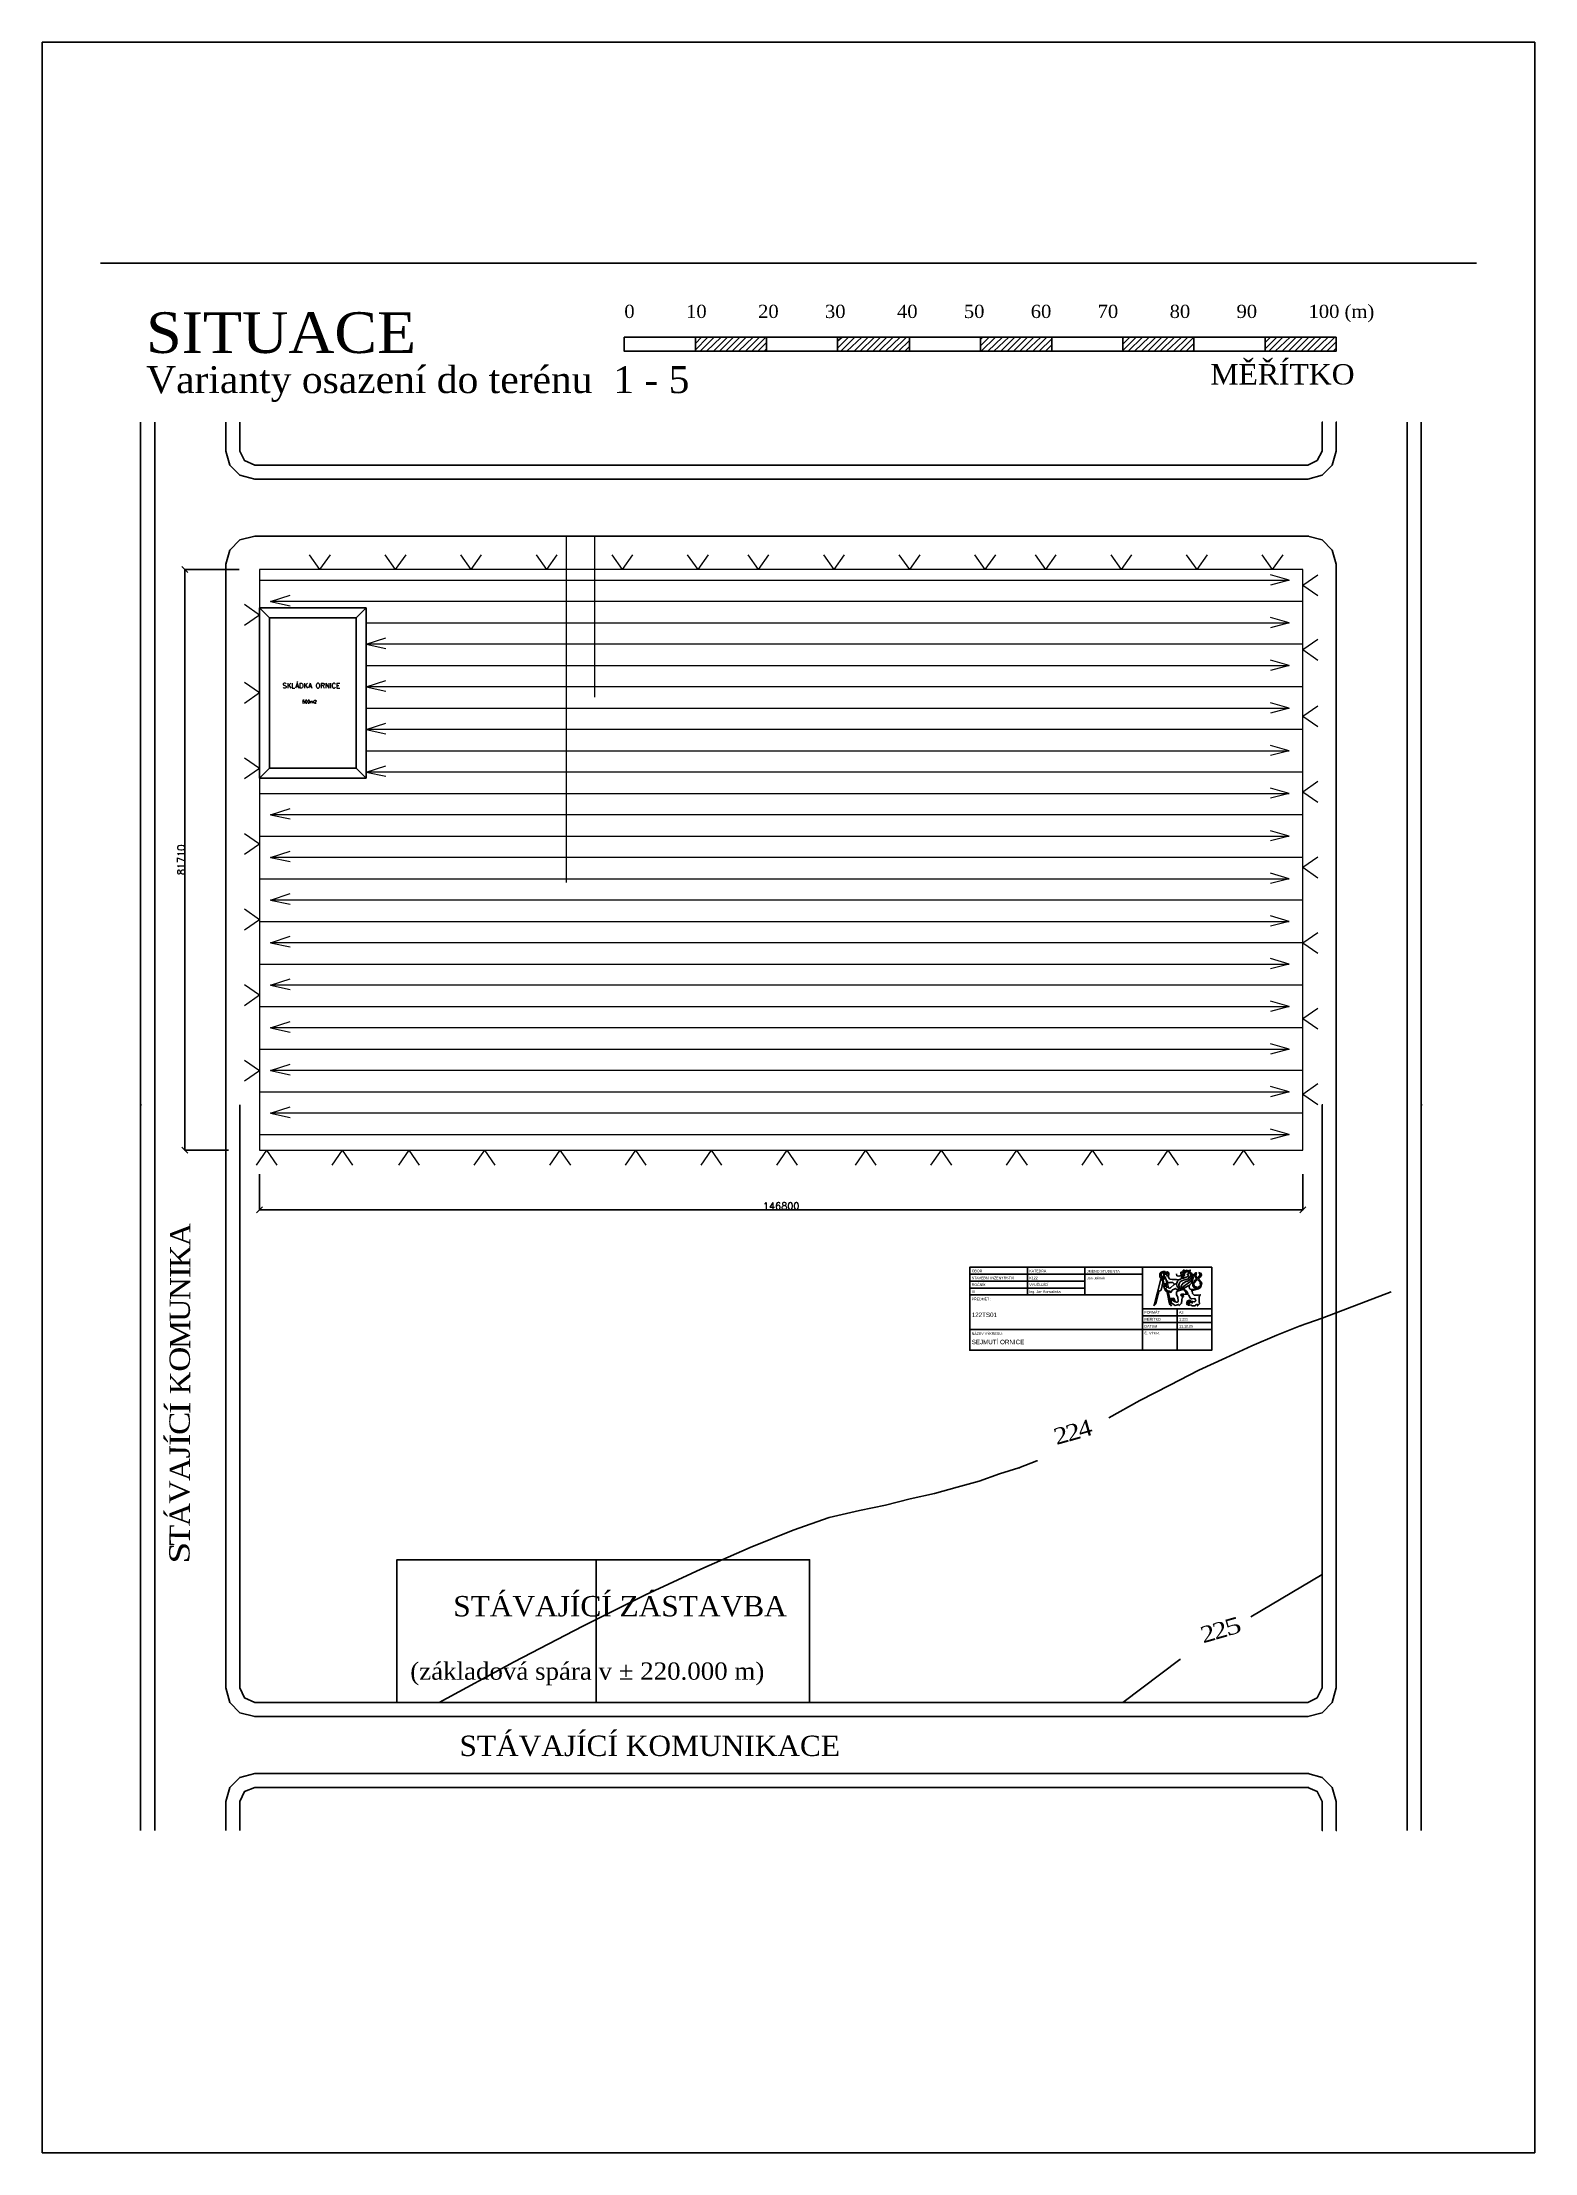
# Model space of a CAD drawing. Header units: millimetres. Extents: x -3518363 to 3223740, y -1530229 to 774657.
# Drawn here: x -2322352 to -2112352, y 55905 to 352905 of the extents above; entities that cross this region are included whole.
import ezdxf

# ---------------------------------------------------------------- set-up
doc = ezdxf.new("R2010")
doc.units = ezdxf.units.MM
doc.header["$LTSCALE"] = 15
doc.header["$MEASUREMENT"] = 0
doc.layers.get('0').update_dxf_attribs({"linetype": 'CONTINUOUS'})
doc.layers.get('DEFPOINTS').update_dxf_attribs({"linetype": 'CONTINUOUS'})
for name, color, linetype, lineweight in [('cesty', 7, 'CONTINUOUS', 15), ('koty', 4, 'CONTINUOUS', 15), ('staveniste', 7, 'CONTINUOUS', 18), ('texty', 255, 'CONTINUOUS', 15)]:
    doc.layers.add(name, color=color, linetype=linetype, lineweight=lineweight)
for name, color, linetype in [('obj 1 patky', 130, 'CONTINUOUS'), ('objekt 1', 40, 'CONTINUOUS'), ('RAMECEK', 7, 'CONTINUOUS')]:
    doc.layers.add(name, color=color, linetype=linetype)
doc.styles.add('ROMAN', font='roman')
doc.styles.add('romans', font='romans.shx')
doc.styles.add('TIMESNEWROMAN', font='times.ttf')
doc.dimstyles.new('M 1-50', dxfattribs={"dimscale": 50, "dimtxt": 2.5, "dimasz": 2.5, "dimexe": 1.25, "dimexo": 3, "dimtad": 1, "dimtxsty": 'romans', "dimblk": 'OBLIQUE', "dimcen": 2.5, "dimadec": 0, "dimazin": 0, "dimtfac": 1, "dimtmove": 2, "dimatfit": 3, "dimfxl": 1, "dimarcsym": 0})

msp = doc.modelspace()

# ---------------------------------------------------------------- texts
at = {"attachment_point": 7, "style": 'TIMESNEWROMAN'}
for s, insert, char_height, width in [('\\W1.04;SITUACE', (-2307730.579, 309092.883), 5726.35125, 39233.21061), ('\\W1.03;0\\~\\~\\~\\~\\~\\~\\~\\~\\~\\~10\\~\\~\\~\\~\\~\\~\\~\\~\\~\\~20\\~\\~\\~\\~\\~\\~\\~\\~\\~30\\~\\~\\~\\~\\~\\~\\~\\~\\~\\~40\\~\\~\\~\\~\\~\\~\\~\\~\\~50\\~\\~\\~\\~\\~\\~\\~\\~\\~60\\~\\~\\~\\~\\~\\~\\~\\~\\~70\\~\\~\\~\\~\\~\\~\\~\\~\\~\\~80\\~\\~\\~\\~\\~\\~\\~\\~\\~90\\~\\~\\~\\~\\~\\~\\~\\~\\~\\~100\\~(m)', (-2240450.147, 313490.805), 1861.033775, 104185.90222), ('\\W1.02;Varianty\\~osazení\\~do\\~terénu\\~\\~1\\~-\\~5', (-2307730.579, 302277.385), 3793.6648, 76615.21395), ('\\W1.03;MĚŘÍTKO', (-2157995.606, 304694.96), 2863.1607, 21087.58593), ('\\W1.02;STÁVAJÍCÍ\\~ZÁSTAVBA', (-2264522.958, 131324.404), 2863.1607, 47179.17747), ('\\W1.03;(základová\\~spára\\~v\\~±\\~220.000\\~m)', (-2270566.884, 121679.847), 2433.70941, 49434.83592), ('\\W1.02;STÁVAJÍCÍ\\~KOMUNIKACE', (-2263648.521, 111675.259), 2863.1607, 53670.5873)]:
    msp.add_mtext(s, dxfattribs=dict(at, insert=insert, char_height=char_height, width=width))
for s, insert, char_height, width, rotation in [('\\W1.04;A', (-2301507.486, 183482.17), 2863.0542, 4592.75863, 89.90041137), ('\\W1.03;K', (-2301507.486, 180421.808), 2863.0542, 4572.93372, 89.90041137), ('\\W1.02;N', (-2301507.394, 175921.04), 2863.0542, 4557.723, 89.90041137), ('\\W1.19;I', (-2301507.394, 178981.416), 2863.0542, 3142.16769, 89.90041137), ('\\W1.04;U', (-2301532.942, 172834.789), 2863.0542, 4588.46559, 89.90041137), ('\\W1.07;M', (-2301533.027, 169002.815), 2863.0542, 5402.24811, 89.90041137), ('\\W1.13;O', (-2301532.903, 165813.771), 2863.0542, 4720.52411, 89.90041137), ('\\W1.03;K', (-2301532.733, 162624.767), 2863.0542, 4572.93372, 89.90041137), ('\\W1.19;Í', (-2301532.687, 159872.678), 2863.0542, 3142.16769, 89.90041137), ('\\W1.14;C', (-2301558.49, 156915.134), 2863.0542, 4490.01155, 89.90041137), ('\\W1.16;2', (-2179651.804, 155500.905), 2289.8356, 3047.34523, 15.80019522), ('\\W1.16;2', (-2177954.405, 155963.668), 2289.8356, 3047.34523, 15.80019522), ('\\W1.13;4', (-2176282.632, 156452.449), 2289.8356, 3009.2889, 15.80019522), ('\\W1.19;Í', (-2301558.535, 155372.015), 2863.0542, 3142.16769, 89.90041137), ('\\W1.09;J', (-2301558.49, 153622.918), 2863.0542, 3226.50001, 89.90041137), ('\\W1.04;A', (-2301558.365, 150433.914), 2863.0542, 4592.75863, 89.90041137), ('\\W1.05;V', (-2301558.189, 147244.858), 2863.0542, 4599.96906, 89.90041137), ('\\W1.04;Á', (-2301583.867, 144081.31), 2863.0542, 4592.75863, 89.90041137), ('\\W1.12;T', (-2301583.828, 141329.273), 2863.0542, 4225.10236, 89.90041137), ('\\W1.28;S', (-2301583.782, 138808.565), 2863.0542, 4219.3343, 89.90041137), ('\\W1.31;5', (-2155605.031, 128573.427), 2289.8356, 3222.34108, 15.80019522), ('\\W1.16;2', (-2158999.751, 127596.034), 2289.8356, 3047.34523, 15.80019522), ('\\W1.16;2', (-2157302.404, 128084.724), 2289.8356, 3047.34523, 15.80019522)]:
    msp.add_mtext(s, dxfattribs=dict(at, insert=insert, char_height=char_height, width=width, rotation=rotation))
at = {"layer": 'RAMECEK', "color": 0, "linetype": 'Continuous', "style": 'ROMAN'}
for s, height, p in [('STAVEBNÍ INŽENÝRSTVÍ', 364.61509, (-2191571.258, 178840.447)), ('OBOR', 364.6151, (-2191571.258, 179812.695)), ('ROČNÍK', 364.6151, (-2191571.258, 177868.2)), ('VYUČUJÍCÍ', 364.6151, (-2183469.044, 177868.2)), ('KATEDRA', 364.6151, (-2183469.044, 179812.695)), ('K122', 364.6151, (-2183468.667, 178840.447)), ('JMÉNO STUDENTA', 364.61509, (-2175366.379, 179771.619)), ('Jan Jelínek', 364.61509, (-2175366.379, 178799.372)), ('PŘEDMĚT :', 364.6151, (-2191571.258, 175853.914)), ('III', 364.6151, (-2191571.258, 176895.802)), ('Ing. Jan Konvalinka', 364.61509, (-2183468.743, 176895.802)), ('122TS01', 633.8253, (-2191571.258, 173507.783)), ('FORMÁT', 364.6151, (-2167263.562, 173978.758)), ('MĚŘÍTKO', 364.6151, (-2167263.562, 173006.209)), ('DATUM', 364.6151, (-2167263.562, 172033.961)), ('A3', 364.6151, (-2162402.023, 173978.758)), ('1:200', 364.6151, (-2162402.023, 173006.209)), ('11.12.25', 364.6151, (-2162402.023, 172033.961)), ('SEJMUTÍ ORNICE', 633.82532, (-2191571.258, 169683.245)), ('NÁZEV VÝKRESU:', 364.61509, (-2191571.258, 170992.224)), ('Č. VÝKR.', 364.6151, (-2167263.562, 171061.563))]:
    msp.add_text(s, height=height, dxfattribs=at).set_placement(p)
at = {"layer": 'texty', "ltscale": 20, "extrusion": (1.93959e-16, -3.39308e-16, -1), "style": 'romans', "text_generation_flag": 2}
for s, height, p in [('SKLÁDKA ORNICE', 714.61735, (2288540, 262000)), ('500m2', 426.3396, (2285760, 259894.884))]:
    msp.add_text(s, height=height, dxfattribs=at).set_placement(p)

# ---------------------------------------------------------------- blocks, each defined once
blk = doc.blocks.new('_Oblique')
at = {"color": 0, "linetype": 'ByBlock', "lineweight": -2}
blk.add_line((-0.5, -0.5), (0.5, 0.5), dxfattribs=at)
blk = doc.blocks.new('*D5')
at = {"layer": 'DEFPOINTS', "color": 0, "lineweight": 20, "ltscale": 70, "transparency": 16777216}
for p in [(-2294481, 278690), (-2302270, 196980), (-2295988, 196980)]:
    blk.add_point(p, dxfattribs=at)
at = {"layer": 'koty', "color": 0, "lineweight": -2, "ltscale": 70, "transparency": 16777216}
for p, q in [((-2294631, 278690), (-2302332, 278690)), ((-2302270, 278690), (-2302270, 196980)), ((-2296138, 196980), (-2302332, 196980))]:
    blk.add_line(p, q, dxfattribs=at)
at = {"layer": 'koty', "color": 0, "lineweight": -2, "ltscale": 70, "transparency": 16777216, "xscale": 850, "yscale": 850, "zscale": 850}
for p, rotation in [((-2302270, 278690), 90), ((-2302270, 196980), 270)]:
    blk.add_blockref('_Oblique', p, dxfattribs=dict(at, rotation=rotation))
at = {"layer": 'koty', "color": 0, "ltscale": 70, "transparency": 16777216, "insert": (-2302801, 237835), "char_height": 1000, "attachment_point": 5, "rotation": 90, "style": 'romans'}
blk.add_mtext('81710', dxfattribs=at)
blk = doc.blocks.new('*D6')
at = {"layer": 'DEFPOINTS', "color": 0, "lineweight": 20, "ltscale": 70, "transparency": 16777216}
for p in [(-2291780, 193786), (-2144980, 193786), (-2144980, 188596)]:
    blk.add_point(p, dxfattribs=at)
at = {"layer": 'koty', "color": 0, "lineweight": -2, "ltscale": 70, "transparency": 16777216}
for p, q in [((-2291780, 193636), (-2291780, 188533)), ((-2144980, 193636), (-2144980, 188533)), ((-2291780, 188596), (-2144980, 188596))]:
    blk.add_line(p, q, dxfattribs=at)
at = {"layer": 'koty', "color": 0, "lineweight": -2, "ltscale": 70, "transparency": 16777216, "xscale": 850, "yscale": 850, "zscale": 850, "rotation": 180}
blk.add_blockref('_Oblique', (-2291780, 188596), dxfattribs=at)
at = {"layer": 'koty', "color": 0, "lineweight": -2, "ltscale": 70, "transparency": 16777216, "xscale": 850, "yscale": 850, "zscale": 850}
blk.add_blockref('_Oblique', (-2144980, 188596), dxfattribs=at)
at = {"layer": 'koty', "color": 0, "ltscale": 70, "transparency": 16777216, "insert": (-2218380, 189127), "char_height": 1000, "attachment_point": 5, "style": 'romans'}
blk.add_mtext('146800', dxfattribs=at)

# ---------------------------------------------------------------- dimensions: what is measured, and where the dimension line sits
at = {"layer": 'koty', "ltscale": 70}
dim = msp.add_linear_dim(base=(-2302269.935, 196980), p1=(-2294481.185, 278690), p2=(-2295987.537, 196980), angle=90, dimstyle='M 1-50', override={"dimtxt": 20, "dimasz": 17}, dxfattribs=at)
dim.commit()
dim.dimension.update_dxf_attribs({"geometry": '*D5', "text_midpoint": (-2302801.185, 237835)})
dim = msp.add_linear_dim(base=(-2144980, 188595.893), p1=(-2291780, 193785.686), p2=(-2144980, 193785.686), dimstyle='M 1-50', override={"dimtxt": 20, "dimasz": 17}, dxfattribs=at)
dim.commit()
dim.dimension.update_dxf_attribs({"geometry": '*D6', "text_midpoint": (-2218380, 189127.143)})

# ---------------------------------------------------------------- linework, layer by layer
for p, q in [((-2314134.566, 321823.567), (-2120549.003, 321823.567)), ((-2292453.6, 283399.649), (-2144158.881, 283399.649)), ((-2292453.6, 109257.52), (-2144158.881, 109257.52)), ((-2292453.6, 107302.891), (-2144158.881, 107302.891))]:
    msp.add_line(p, q)
msp.add_lwpolyline([(-2322352.191, 352904.599), (-2322352.191, 55904.599), (-2112352.191, 55904.599), (-2112352.191, 352904.599)], close=True)
for points in [[(-2240450.147, 309427.109), (-2230445.52, 309427.109), (-2230445.52, 311381.739), (-2220440.901, 311381.739), (-2220440.901, 309427.109), (-2210436.281, 309427.109), (-2210436.281, 311381.739), (-2200328.79, 311381.739), (-2200328.79, 309427.109), (-2190324.157, 309427.109), (-2190324.157, 311381.739), (-2180319.55, 311381.739), (-2180319.55, 309427.109), (-2170314.917, 309427.109), (-2170314.917, 311381.739), (-2160310.298, 311381.739), (-2160310.298, 309427.109), (-2150305.678, 309427.109), (-2150305.678, 311381.739), (-2240450.147, 311381.739), (-2240450.147, 309427.109), (-2150202.807, 309427.109)], [(-2230445.52, 310507.282), (-2229571.077, 311381.739), (-2229468.206, 311381.739)], [(-2230445.52, 309632.851), (-2228696.646, 311381.739), (-2228593.775, 311381.739)], [(-2229802.55, 309427.109), (-2227822.203, 311381.739), (-2227693.601, 311381.739)], [(-2228902.389, 309427.109), (-2226819.17, 311381.739), (-2226716.299, 311381.739)], [(-2227925.087, 309427.109), (-2225944.727, 311381.739), (-2225841.856, 311381.739)], [(-2227050.63, 309427.109), (-2225070.283, 311381.739), (-2224941.694, 311381.739)], [(-2226150.482, 309427.109), (-2224195.853, 311381.739), (-2224067.264, 311381.739)], [(-2225276.038, 309427.109), (-2223295.691, 311381.739), (-2223192.807, 311381.739)], [(-2224401.595, 309427.109), (-2222318.377, 311381.739), (-2222215.506, 311381.739)], [(-2223424.293, 309427.109), (-2221443.933, 311381.739), (-2221315.344, 311381.739)], [(-2222524.119, 309427.109), (-2220543.772, 311381.739), (-2220440.901, 311381.739)], [(-2221649.688, 309427.109), (-2220440.901, 310635.897), (-2220338.03, 310635.897)], [(-2220775.245, 309427.109), (-2220440.901, 309735.723), (-2220338.03, 309735.723)], [(-2210436.281, 310841.639), (-2209793.31, 311381.739), (-2209664.708, 311381.739)], [(-2210436.281, 309864.311), (-2208893.149, 311381.739), (-2208790.278, 311381.739)], [(-2209999.066, 309427.109), (-2208018.718, 311381.739), (-2207915.834, 311381.739)], [(-2209124.622, 309427.109), (-2207041.391, 311381.739), (-2206912.802, 311381.739)], [(-2208121.59, 309427.109), (-2206141.242, 311381.739), (-2206038.371, 311381.739)], [(-2207247.146, 309427.109), (-2205266.799, 311381.739), (-2205163.915, 311381.739)], [(-2206372.702, 309427.109), (-2204392.355, 311381.739), (-2204289.484, 311381.739)], [(-2205498.272, 309427.109), (-2203517.925, 311381.739), (-2203415.041, 311381.739)], [(-2204623.828, 309427.109), (-2202643.468, 311381.739), (-2202514.879, 311381.739)], [(-2203723.667, 309427.109), (-2201640.449, 311381.739), (-2201537.578, 311381.739)], [(-2202746.352, 309427.109), (-2200766.005, 311381.739), (-2200663.121, 311381.739)], [(-2201871.909, 309427.109), (-2200328.79, 310944.51), (-2200225.906, 310944.51)], [(-2200997.478, 309427.109), (-2200328.79, 310070.08), (-2200225.906, 310070.08)], [(-2190324.157, 311073.099), (-2189989.826, 311381.739), (-2189886.942, 311381.739)], [(-2190324.157, 310172.951), (-2189115.369, 311381.739), (-2189012.498, 311381.739)], [(-2190221.286, 309427.109), (-2188240.939, 311381.739), (-2188112.35, 311381.739)], [(-2189321.138, 309427.109), (-2187237.906, 311381.739), (-2187135.022, 311381.739)], [(-2188446.681, 309427.109), (-2186363.463, 311381.739), (-2186260.592, 311381.739)], [(-2187469.379, 309427.109), (-2185489.032, 311381.739), (-2185386.148, 311381.739)], [(-2186594.936, 309427.109), (-2184614.576, 311381.739), (-2184485.987, 311381.739)], [(-2185694.774, 309427.109), (-2183714.427, 311381.739), (-2183611.556, 311381.739)], [(-2184820.344, 309427.109), (-2182839.984, 311381.739), (-2182737.113, 311381.739)], [(-2183945.887, 309427.109), (-2181862.669, 311381.739), (-2181734.08, 311381.739)], [(-2182968.586, 309427.109), (-2180988.239, 311381.739), (-2180859.637, 311381.739)], [(-2182068.411, 309427.109), (-2180319.55, 311175.996), (-2180216.666, 311175.996)], [(-2181193.981, 309427.109), (-2180319.55, 310301.54), (-2180216.666, 310301.54)], [(-2170314.917, 311278.868), (-2170212.046, 311381.739), (-2170083.457, 311381.739)], [(-2170314.917, 310404.411), (-2169311.885, 311381.739), (-2169209.001, 311381.739)], [(-2170314.917, 309529.98), (-2168437.441, 311381.739), (-2168334.57, 311381.739)], [(-2169543.358, 309427.109), (-2167563.011, 311381.739), (-2167460.14, 311381.739)], [(-2168668.914, 309427.109), (-2166585.683, 311381.739), (-2166457.094, 311381.739)], [(-2167665.882, 309427.109), (-2165685.535, 311381.739), (-2165582.664, 311381.739)], [(-2166791.438, 309427.109), (-2164811.091, 311381.739), (-2164708.207, 311381.739)], [(-2165916.995, 309427.109), (-2163936.648, 311381.739), (-2163833.777, 311381.739)], [(-2165042.564, 309427.109), (-2163062.217, 311381.739), (-2162959.346, 311381.739)], [(-2164168.121, 309427.109), (-2162059.172, 311381.739), (-2161956.301, 311381.739)], [(-2163165.088, 309427.109), (-2161184.741, 311381.739), (-2161081.87, 311381.739)], [(-2162290.645, 309427.109), (-2160310.298, 311381.739), (-2160207.413, 311381.739)], [(-2161416.201, 309427.109), (-2160310.298, 310507.282), (-2160207.413, 310507.282)], [(-2160516.053, 309427.109), (-2160310.298, 309632.851), (-2160207.413, 309632.851)], [(-2150305.678, 309427.109), (-2140301.058, 309427.109), (-2140301.058, 311381.739), (-2150305.678, 311381.739), (-2150305.678, 309427.109), (-2150202.807, 309427.109)], [(-2150305.678, 310635.897), (-2149534.118, 311381.739), (-2149431.234, 311381.739)], [(-2150305.678, 309735.723), (-2148659.675, 311381.739), (-2148556.791, 311381.739)], [(-2149765.578, 309427.109), (-2147785.231, 311381.739), (-2147656.642, 311381.739)], [(-2148865.43, 309427.109), (-2146782.199, 311381.739), (-2146679.315, 311381.739)], [(-2147888.102, 309427.109), (-2145907.755, 311381.739), (-2145804.884, 311381.739)], [(-2147013.672, 309427.109), (-2145033.325, 311381.739), (-2144904.723, 311381.739)], [(-2146113.511, 309427.109), (-2144158.881, 311381.739), (-2144030.279, 311381.739)], [(-2145239.067, 309427.109), (-2143258.72, 311381.739), (-2143155.849, 311381.739)], [(-2144364.636, 309427.109), (-2142384.289, 311381.739), (-2142281.405, 311381.739)], [(-2143490.18, 309427.109), (-2141406.962, 311381.739), (-2141278.373, 311381.739)], [(-2142487.16, 309427.109), (-2140506.813, 311381.739), (-2140403.929, 311381.739)], [(-2141612.717, 309427.109), (-2140301.058, 310738.768), (-2140198.174, 310738.768)], [(-2140738.273, 309427.109), (-2140301.058, 309864.311), (-2140198.174, 309864.311)], [(-2308502.145, 299422.476), (-2308502.145, 203362.69), (-2308399.267, 203362.69)], [(-2306521.798, 299422.476), (-2306521.798, 203362.69), (-2306418.92, 203362.69)], [(-2296517.171, 299422.476), (-2296517.171, 295358.911), (-2295977.079, 293378.564), (-2294536.824, 291964.034), (-2292453.6, 291398.217), (-2144261.752, 291398.217), (-2142281.405, 291964.034), (-2140841.144, 293378.564), (-2140301.058, 295358.911), (-2140301.058, 299422.476), (-2140198.174, 299422.476)], [(-2294536.824, 299422.476), (-2294536.824, 295358.911), (-2293893.854, 294047.252), (-2292453.6, 293378.564), (-2144261.752, 293378.564), (-2142950.093, 294047.252), (-2142281.405, 295358.911), (-2142281.405, 299422.476), (-2142178.521, 299422.476)], [(-2130296.438, 299422.476), (-2130296.438, 203362.69), (-2130193.567, 203362.69)], [(-2128316.091, 299422.476), (-2128316.091, 203362.69), (-2128213.207, 203362.69)], [(-2292453.6, 283399.649), (-2294536.824, 282859.549), (-2295977.079, 281419.302), (-2296517.171, 279438.955), (-2296414.3, 279438.955)], [(-2140301.058, 279438.955), (-2140841.144, 281419.302), (-2142281.405, 282859.549), (-2144261.752, 283399.649), (-2144158.881, 283399.649)], [(-2296517.171, 203362.69), (-2296517.171, 279438.955), (-2296414.3, 279438.955)], [(-2140301.058, 279438.955), (-2140301.058, 203362.69), (-2140198.174, 203362.69)], [(-2308502.145, 101258.966), (-2308502.145, 203362.69), (-2308399.267, 203362.69)], [(-2306521.798, 101258.966), (-2306521.798, 203362.69), (-2306418.92, 203362.69)], [(-2296517.171, 203362.69), (-2296517.171, 121345.365), (-2295977.079, 119262.14), (-2294536.824, 117821.886), (-2292453.6, 117281.793), (-2144261.752, 117281.793), (-2142281.405, 117821.886), (-2140841.144, 119262.14), (-2140301.058, 121345.365), (-2140301.058, 203362.69), (-2140198.174, 203362.69)], [(-2294536.824, 203362.69), (-2294536.824, 121345.365), (-2293893.854, 119930.829), (-2292453.6, 119262.14), (-2144261.752, 119262.14), (-2142950.093, 119930.829), (-2142281.405, 121345.365), (-2142281.405, 203362.69), (-2142178.521, 203362.69)], [(-2130296.438, 101258.966), (-2130296.438, 203362.69), (-2130193.567, 203362.69)], [(-2128316.091, 101258.966), (-2128316.091, 203362.69), (-2128213.207, 203362.69)], [(-2145367.656, 172294.35), (-2142281.405, 173374.536), (-2132570, 177050)], [(-2172295.265, 159332.055), (-2167897.342, 161749.631), (-2163705.188, 163935.733), (-2159641.609, 166018.964), (-2155809.504, 167793.556), (-2152183.154, 169439.559), (-2148659.675, 170982.691), (-2145367.656, 172294.35), (-2145239.067, 172294.35)], [(-2266503.312, 119262.14), (-2255958.593, 124971.722), (-2246288.317, 130012.615), (-2237492.478, 134410.524), (-2229673.961, 138036.874), (-2222755.605, 141097.42), (-2216711.666, 143514.996), (-2211645.055, 145289.588), (-2207350.03, 146266.902), (-2203723.667, 147038.462), (-2200225.906, 147912.905), (-2196805.298, 148684.478), (-2193616.163, 149558.908), (-2190529.912, 150433.352), (-2187675.122, 151436.384), (-2184923.215, 152310.828), (-2184820.344, 152310.828)], [(-2184923.215, 152310.828), (-2182402.769, 153288.143), (-2182299.897, 153288.143)], [(-2272444.36, 119262.14), (-2272444.36, 139348.533), (-2214396.988, 139348.533), (-2214396.988, 119262.14), (-2244410.841, 119262.14), (-2244410.841, 139348.533), (-2244410.841, 119262.14), (-2272444.36, 119262.14), (-2272341.482, 119262.14)], [(-2152286.025, 131324.274), (-2142281.405, 137265.315), (-2142178.521, 137265.315)], [(-2170314.917, 119262.14), (-2162290.645, 125306.066), (-2162187.774, 125306.066)], [(-2292453.6, 109257.52), (-2294536.824, 108717.428), (-2295977.079, 107302.891), (-2296517.171, 105322.537), (-2296414.3, 105322.537)], [(-2292453.6, 107302.891), (-2293893.854, 106737.074), (-2294536.824, 105322.537), (-2294433.947, 105322.537)], [(-2140301.058, 105322.537), (-2140841.144, 107302.891), (-2142281.405, 108717.428), (-2144261.752, 109257.52), (-2144158.881, 109257.52)], [(-2142281.405, 105322.537), (-2142950.093, 106737.074), (-2144261.752, 107302.891), (-2144158.881, 107302.891)], [(-2296517.171, 101258.966), (-2296517.171, 105322.537), (-2296414.3, 105322.537)], [(-2294536.824, 101258.966), (-2294536.824, 105322.537), (-2294433.947, 105322.537)], [(-2142281.405, 105322.537), (-2142281.405, 101258.966), (-2142178.521, 101258.966)], [(-2140301.058, 105322.537), (-2140301.058, 101258.966), (-2140198.174, 101258.966)]]:
    msp.add_lwpolyline(points)
at = {"layer": 'cesty', "linetype": 'ByBlock', "extrusion": (1.93959e-16, -3.39308e-16, -1)}
for p, q in [((-2248580, 234640), (-2248580, 283399.649)), ((-2244580, 260718.67), (-2244580, 283399.649))]:
    msp.add_line(p, q, dxfattribs=at)
at = {"layer": 'obj 1 patky', "linetype": 'ByBlock', "lineweight": -2, "ltscale": 5, "extrusion": (1.93959e-16, -3.39308e-16, -1)}
for p, q in [((-2291780, 273320), (-2276780, 273320)), ((-2291780, 249320), (-2291780, 273320)), ((-2291780, 273320), (-2290365.786, 271905.786)), ((-2276780, 273320), (-2278194.214, 271905.786)), ((-2276780, 273320), (-2276780, 249320)), ((-2278194.214, 271905.786), (-2290365.786, 271905.786)), ((-2290365.786, 271905.786), (-2290365.786, 250730)), ((-2278194.214, 271905.786), (-2278194.214, 250734.214)), ((-2291780, 249320), (-2290365.786, 250734.214)), ((-2290365.786, 250734.214), (-2278194.214, 250734.214)), ((-2278194.214, 250734.214), (-2276780, 249320)), ((-2276780, 249320), (-2291780, 249320))]:
    msp.add_line(p, q, dxfattribs=at)
at = {"layer": 'objekt 1', "linetype": 'ByBlock', "lineweight": 20, "ltscale": 5, "extrusion": (1.93959e-16, -3.39308e-16, -1)}
for p, q in [((-2291780, 277190), (-2146890, 277190)), ((-2146890, 277190), (-2149550, 277950)), ((-2146890, 277190), (-2149550, 276510)), ((-2290230, 274190), (-2287450, 275090)), ((-2144980, 274190), (-2290230, 274190)), ((-2290230, 274190), (-2287450, 273600)), ((-2276780, 271190), (-2146890, 271190)), ((-2146890, 271190), (-2149550, 271950)), ((-2146890, 271190), (-2149550, 270510)), ((-2276780, 268190), (-2274000, 269090)), ((-2144980, 268190), (-2276780, 268190)), ((-2276780, 268190), (-2274000, 267600)), ((-2276780, 265190), (-2146890, 265190)), ((-2146890, 265190), (-2149550, 265950)), ((-2146890, 265190), (-2149550, 264510)), ((-2276780, 262190), (-2274000, 263090)), ((-2144980, 262190), (-2276780, 262190)), ((-2276780, 262190), (-2274000, 261600)), ((-2276780, 259190), (-2146890, 259190)), ((-2146890, 259190), (-2149550, 259950)), ((-2146890, 259190), (-2149550, 258510)), ((-2276780, 256190), (-2274000, 257090)), ((-2144980, 256190), (-2276780, 256190)), ((-2276780, 256190), (-2274000, 255600)), ((-2276780, 253190), (-2146890, 253190)), ((-2146890, 253190), (-2149550, 253950)), ((-2146890, 253190), (-2149550, 252510)), ((-2276780, 250190), (-2274000, 251090)), ((-2144980, 250190), (-2276780, 250190)), ((-2276780, 250190), (-2274000, 249600)), ((-2291780, 247190), (-2146890, 247190)), ((-2146890, 247190), (-2149550, 247950)), ((-2146890, 247190), (-2149550, 246510)), ((-2290230, 244190), (-2287450, 245090)), ((-2144980, 244190), (-2290230, 244190)), ((-2290230, 244190), (-2287450, 243600)), ((-2291780, 241190), (-2146890, 241190)), ((-2146890, 241190), (-2149550, 241950)), ((-2146890, 241190), (-2149550, 240510)), ((-2290230, 238190), (-2287450, 239090)), ((-2144980, 238190), (-2290230, 238190)), ((-2290230, 238190), (-2287450, 237600)), ((-2291780, 235190), (-2146890, 235190)), ((-2146890, 235190), (-2149550, 235950)), ((-2146890, 235190), (-2149550, 234510)), ((-2290230, 232190), (-2287450, 233090)), ((-2144980, 232190), (-2290230, 232190)), ((-2290230, 232190), (-2287450, 231600)), ((-2291780, 229190), (-2146890, 229190)), ((-2146890, 229190), (-2149550, 229950)), ((-2146890, 229190), (-2149550, 228510)), ((-2290230, 226190), (-2287450, 227090)), ((-2144980, 226190), (-2290230, 226190)), ((-2290230, 226190), (-2287450, 225600)), ((-2291780, 223190), (-2146890, 223190)), ((-2146890, 223190), (-2149550, 223950)), ((-2146890, 223190), (-2149550, 222510)), ((-2290230, 220190), (-2287450, 221090)), ((-2144980, 220190), (-2290230, 220190)), ((-2290230, 220190), (-2287450, 219600)), ((-2291780, 217190), (-2146890, 217190)), ((-2146890, 217190), (-2149550, 217950)), ((-2146890, 217190), (-2149550, 216510)), ((-2290230, 214190), (-2287450, 215090)), ((-2144980, 214190), (-2290230, 214190)), ((-2290230, 214190), (-2287450, 213600)), ((-2291780, 211190), (-2146890, 211190)), ((-2146890, 211190), (-2149550, 211950)), ((-2146890, 211190), (-2149550, 210510)), ((-2290230, 208190), (-2287450, 209090)), ((-2144980, 208190), (-2290230, 208190)), ((-2290230, 208190), (-2287450, 207600)), ((-2291780, 205190), (-2146890, 205190)), ((-2146890, 205190), (-2149550, 205950)), ((-2146890, 205190), (-2149550, 204510)), ((-2290230, 202190), (-2287450, 203090)), ((-2144980, 202190), (-2290230, 202190)), ((-2290230, 202190), (-2287450, 201600)), ((-2291780, 199190), (-2146890, 199190)), ((-2146890, 199190), (-2149550, 199950)), ((-2146890, 199190), (-2149550, 198510))]:
    msp.add_line(p, q, dxfattribs=at)
at = {"layer": 'RAMECEK', "color": 0, "linetype": 'Continuous'}
for p, q in [((-2191840.774, 179537.752), (-2167533.078, 179537.752)), ((-2191840.774, 178565.505), (-2175635.593, 178565.505)), ((-2183738.259, 180510), (-2183738.259, 176620.859)), ((-2175635.593, 180468.924), (-2175635.593, 176579.784)), ((-2167533.078, 168842.427), (-2167533.078, 180510)), ((-2164640.536, 179474.362), (-2164571.608, 179494.033)), ((-2164128.613, 178402.129), (-2164049.85, 178402.129)), ((-2163075.229, 178107.019), (-2162779.902, 178215.21)), ((-2162090.771, 179513.725), (-2162100.618, 179356.336)), ((-2161746.211, 179838.343), (-2161746.211, 179621.94)), ((-2161313.052, 179543.232), (-2161194.913, 179513.725)), ((-2191840.774, 177593.257), (-2175635.593, 177593.257)), ((-2191840.774, 176620.859), (-2167533.078, 176620.859)), ((-2164689.747, 177821.744), (-2164581.455, 177861.086)), ((-2164591.301, 178048.006), (-2164512.549, 178067.677)), ((-2164059.697, 177192.157), (-2164118.767, 177133.144)), ((-2163587.151, 175401.797), (-2163606.844, 175391.961)), ((-2161716.682, 176513.416), (-2161756.058, 176493.722)), ((-2161322.899, 175500.175), (-2161421.334, 175401.797)), ((-2160682.991, 177251.194), (-2160574.709, 177221.664)), ((-2167533.078, 174676.213), (-2157810, 174676.213)), ((-2167533.078, 173703.815), (-2157810, 173703.815)), ((-2167533.078, 172731.568), (-2157810, 172731.568)), ((-2162671.539, 171759.169), (-2162671.539, 174676.213)), ((-2191840.774, 171759.169), (-2167533.078, 171759.169)), ((-2167533.078, 171759.169), (-2157810, 171759.169)), ((-2162671.539, 171759.169), (-2162671.539, 168842.427))]:
    msp.add_line(p, q, dxfattribs=at)
msp.add_lwpolyline([(-2157810, 180510), (-2191840.774, 180510), (-2191840.774, 168842.427), (-2157810, 168842.427)], close=True, dxfattribs=at)
for points in [[(-2164965.391, 178884.139), (-2164965.391, 178864.468), (-2164758.664, 178766.091), (-2164679.912, 178500.508), (-2164679.912, 178343.116), (-2164748.817, 178077.512), (-2164758.664, 178057.841), (-2164768.499, 178048.006), (-2164778.346, 177949.606), (-2164788.204, 177929.935), (-2164798.04, 177920.099), (-2164935.861, 177300.371), (-2165211.516, 177133.144), (-2165231.21, 177113.473), (-2165241.045, 177093.778), (-2165290.268, 176847.869), (-2165300.115, 176828.198), (-2165309.951, 176818.362), (-2165319.798, 176729.819), (-2165329.644, 176710.148), (-2165339.491, 176700.312), (-2165654.522, 175391.961), (-2165664.369, 175372.29), (-2165684.051, 175352.619), (-2165831.72, 175254.243), (-2165880.943, 175224.736), (-2165959.706, 175077.179)], [(-2165871.096, 175244.407), (-2165861.26, 175382.126), (-2164965.391, 178825.125), (-2164945.708, 178834.961)], [(-2164866.956, 178913.645), (-2164896.485, 178933.316), (-2165083.53, 179149.743), (-2165113.059, 179277.628), (-2165122.906, 179336.665), (-2165093.377, 179582.574), (-2164917.411, 179812.522), (-2164660.218, 179917.05), (-2164650.371, 179926.886), (-2164502.702, 179926.886), (-2164374.716, 179897.379), (-2164335.34, 179858.014), (-2164364.881, 179808.836), (-2164473.173, 179730.131), (-2164453.48, 179710.459), (-2164443.644, 179690.788), (-2164443.644, 179671.117), (-2164433.797, 179661.282), (-2164364.881, 179671.117), (-2164207.365, 179739.966), (-2164079.39, 179720.295), (-2164000.627, 179533.396)], [(-2164335.34, 179090.729), (-2164512.549, 179031.695), (-2164620.842, 179031.695), (-2164738.97, 179061.223), (-2164935.861, 179395.678), (-2164926.015, 179474.362), (-2164916.168, 179503.89), (-2164866.956, 179592.433), (-2164719.276, 179710.459), (-2164483.02, 179730.131)], [(-2164926.015, 178834.961), (-2164866.956, 178913.645), (-2164699.594, 178864.468), (-2164660.218, 178834.961), (-2164660.218, 178825.125), (-2164650.371, 178756.256), (-2164591.301, 178480.814), (-2164571.608, 178362.787), (-2164473.173, 178018.478), (-2164502.702, 177969.3), (-2164542.079, 177939.77), (-2164571.608, 177861.086), (-2164492.856, 177811.908), (-2164502.702, 177615.153), (-2164423.951, 177615.153), (-2164384.563, 177575.811), (-2164384.563, 177457.761), (-2164355.034, 177261.029), (-2164315.658, 177221.664), (-2164177.825, 177142.979), (-2164158.143, 177142.979), (-2164138.449, 177133.144), (-2164108.92, 177103.614), (-2164000.627, 176552.758), (-2163843.112, 175814.957), (-2163784.042, 175824.793), (-2163685.608, 175903.5), (-2163675.761, 176031.383), (-2163636.373, 176041.219), (-2163547.775, 176119.903), (-2163153.992, 176149.433), (-2163104.769, 176090.397), (-2162986.629, 175795.286), (-2162947.265, 175736.273), (-2162907.877, 175687.072), (-2162888.184, 175657.565), (-2162799.585, 175608.387), (-2162740.515, 175608.387), (-2162651.916, 175608.387), (-2162592.847, 175637.894), (-2162573.164, 175657.565), (-2162533.777, 175736.273), (-2162523.93, 175805.122), (-2162581.768, 176257.645), (-2162779.902, 176680.62), (-2162779.902, 177024.93), (-2162504.248, 177192.157), (-2162031.713, 177339.713), (-2162012.019, 177349.549), (-2161982.479, 177388.891)], [(-2164433.797, 179651.446), (-2164551.925, 179533.396), (-2164512.549, 179444.855), (-2164492.856, 179425.184), (-2164551.925, 179248.121), (-2164640.536, 179139.907)], [(-2164640.536, 178844.796), (-2164374.716, 178874.303), (-2164295.964, 178903.81)], [(-2164542.079, 179248.121), (-2164345.187, 179139.907), (-2164227.048, 178726.749), (-2164207.365, 178707.078), (-2164148.295, 178697.242), (-2164020.309, 178579.192), (-2164040.003, 178402.129), (-2163990.78, 178343.116), (-2163852.947, 178343.116), (-2163685.608, 178372.623), (-2163291.813, 178372.623), (-2163104.769, 178205.374), (-2163085.075, 178136.525), (-2163085.075, 178087.348), (-2163094.922, 178067.677), (-2163616.68, 177624.989), (-2163734.831, 177565.975), (-2163912.028, 177634.824), (-2163931.722, 177762.707), (-2163961.251, 178048.006), (-2164108.92, 178225.045), (-2164138.449, 178244.74)], [(-2164502.702, 178116.854), (-2164246.753, 178234.904), (-2164158.143, 178254.575)], [(-2164492.856, 179425.184), (-2164463.326, 179444.855), (-2164443.644, 179444.855), (-2164414.092, 179484.198), (-2164286.129, 179562.903), (-2164167.99, 179562.903), (-2164089.237, 179326.829), (-2164089.237, 179228.45)], [(-2164325.505, 179848.178), (-2164020.309, 179877.708), (-2163990.78, 179867.873), (-2163931.722, 179818.671), (-2163902.181, 179799), (-2163862.806, 179720.295), (-2163862.806, 179621.94), (-2163892.346, 179139.907), (-2163882.499, 179071.058), (-2163684.364, 178859.562), (-2163390.259, 178795.619), (-2162770.056, 178775.948), (-2162523.93, 178746.42), (-2162523.93, 178667.736), (-2162602.693, 178579.192), (-2162681.445, 178431.636), (-2162730.668, 178274.246), (-2162750.373, 178234.904), (-2162770.056, 178215.21), (-2162760.209, 178175.868), (-2162661.763, 177792.237), (-2162612.54, 177703.694), (-2162514.095, 177605.317), (-2162445.178, 177565.975), (-2162405.802, 177516.798), (-2162425.495, 177477.432), (-2162612.54, 177359.385), (-2162661.763, 177359.385), (-2162681.445, 177349.549), (-2162691.293, 177339.713), (-2162710.986, 177300.371)], [(-2164207.365, 178697.242), (-2164177.825, 178470.978), (-2164138.449, 178402.129), (-2164148.295, 178392.294), (-2164148.295, 178352.952), (-2164138.449, 178264.411)], [(-2162750.373, 179602.269), (-2162712.218, 179332.979), (-2162415.649, 179277.628), (-2162110.465, 179346.5), (-2162071.089, 179238.286)], [(-2160988.175, 179808.836), (-2161057.091, 179582.574), (-2161175.231, 179513.725), (-2161135.854, 179366.171), (-2161135.854, 179297.299), (-2161155.537, 179218.591), (-2161637.93, 179041.531), (-2161706.835, 179021.86), (-2161736.364, 178992.353), (-2161756.058, 178982.517), (-2162051.395, 178923.481), (-2162071.089, 178913.645), (-2162080.936, 178903.81), (-2162120.312, 178903.81), (-2162435.331, 178746.42), (-2162504.248, 178726.749)], [(-2160810.977, 179739.966), (-2160801.13, 179661.282), (-2160771.601, 179582.574), (-2160761.754, 179356.336), (-2161126.008, 178903.81), (-2161913.573, 178648.065), (-2162179.37, 178500.508), (-2162277.827, 178402.129), (-2162327.039, 178343.116), (-2162425.495, 178038.149), (-2162435.331, 178028.313), (-2162435.331, 177939.77), (-2162356.579, 177703.694), (-2162189.217, 177516.798), (-2162189.217, 177497.103), (-2161972.632, 177388.891), (-2161933.256, 177388.891), (-2161913.573, 177398.727), (-2161765.905, 177398.727), (-2161716.682, 177398.727), (-2161687.153, 177388.891), (-2161647.766, 177310.207), (-2161628.072, 177221.664), (-2161529.638, 177162.65), (-2161470.568, 177093.778), (-2161441.027, 176995.423), (-2161441.027, 176916.718), (-2161450.863, 176906.882), (-2161263.818, 176759.326), (-2161126.008, 176660.949), (-2161736.364, 176729.819), (-2162031.713, 176749.49), (-2162120.312, 176700.312), (-2162149.841, 176562.594), (-2162100.618, 176513.416), (-2162041.548, 176483.886), (-2161765.905, 176483.886), (-2161775.741, 176424.873), (-2161785.587, 176405.178), (-2161952.95, 176257.645), (-2162021.866, 175873.994), (-2162056.313, 175442.382), (-2162327.039, 175165.723), (-2162435.331, 175106.686)], [(-2162169.523, 179828.507), (-2162139.994, 179808.836), (-2162130.147, 179789.165), (-2162130.147, 179680.953), (-2162100.618, 179533.396), (-2161913.573, 179592.433), (-2161765.905, 179582.574), (-2161756.058, 179582.574), (-2161736.364, 179592.433)], [(-2162139.994, 179808.836), (-2162002.161, 179828.507), (-2161775.741, 179848.178)], [(-2160574.709, 179572.739), (-2160614.086, 179169.414), (-2160856.503, 178811.604), (-2161224.442, 178579.192), (-2161244.136, 178579.192), (-2161303.206, 178549.686), (-2161381.957, 178500.508), (-2161834.822, 178293.917), (-2162115.394, 177907.8), (-2161923.42, 177477.432), (-2161913.573, 177418.419)], [(-2161431.18, 179848.178), (-2161441.027, 179799), (-2161450.863, 179779.329), (-2161706.835, 179631.775), (-2161726.529, 179592.433), (-2161657.612, 179464.527), (-2161657.612, 179425.184), (-2161677.306, 179297.299), (-2162012.019, 179218.591), (-2162061.242, 179228.45), (-2162080.936, 179012.024)], [(-2162080.936, 179366.171), (-2161933.256, 179385.842), (-2161824.975, 179395.678), (-2161667.459, 179385.842)], [(-2162051.395, 179061.223), (-2161736.364, 179080.894), (-2161706.835, 179051.387)], [(-2161824.975, 180094.113), (-2161815.116, 180074.442), (-2161785.587, 179897.379), (-2161775.741, 179887.544), (-2161775.741, 179848.178), (-2161450.863, 179867.873), (-2160998.022, 179828.507), (-2160948.799, 179818.671)], [(-2161815.116, 180094.113), (-2161785.587, 180103.949), (-2161687.153, 180103.949), (-2161657.612, 180044.936), (-2161480.415, 179976.063), (-2161421.334, 180035.077), (-2161411.487, 180064.607), (-2161273.677, 180084.278), (-2161234.289, 180015.406), (-2161027.551, 180035.077), (-2161007.868, 180064.607), (-2160860.2, 180054.771), (-2160929.116, 179818.671), (-2160879.882, 179799), (-2160810.977, 179749.802), (-2160712.531, 179739.966), (-2160555.016, 179562.903), (-2160535.334, 179553.067), (-2160515.629, 179553.067), (-2160427.041, 179297.299), (-2160417.194, 179248.121), (-2160367.971, 179218.591), (-2160614.086, 178352.952), (-2160663.309, 178293.917), (-2160673.144, 178274.246), (-2160673.144, 178264.411), (-2160938.963, 177988.971), (-2160988.175, 177752.872), (-2160938.963, 177546.304), (-2160840.506, 177447.925), (-2160702.673, 177388.891), (-2160249.832, 177408.562), (-2160102.163, 177457.761), (-2160082.47, 177477.432), (-2160072.634, 177506.962), (-2159836.355, 177546.304)], [(-2161765.905, 177408.562), (-2161785.587, 177506.962), (-2161795.434, 177624.989), (-2161805.27, 177634.824), (-2161805.27, 177703.694), (-2161795.434, 177743.036), (-2161785.587, 177811.908), (-2161283.523, 178185.703), (-2161057.091, 178323.445), (-2160860.2, 178480.814), (-2160564.863, 178795.619), (-2160456.57, 179208.756), (-2160446.723, 179228.45), (-2160417.194, 179248.121)], [(-2160850.353, 180064.607), (-2160820.824, 180084.278), (-2160801.13, 180084.278)], [(-2159541.018, 179730.131), (-2159275.222, 179621.94), (-2159255.528, 179395.678), (-2159432.737, 179120.236), (-2159629.628, 178933.316), (-2159560.7, 178766.091), (-2159218.605, 178281.64), (-2159334.279, 177723.365), (-2159688.687, 177487.268), (-2160555.016, 177231.523), (-2160574.709, 177211.828), (-2160525.486, 176838.033), (-2160269.525, 176611.771), (-2159718.227, 176611.771), (-2159422.89, 176651.114), (-2159590.252, 176365.836), (-2159580.394, 175805.122), (-2159570.548, 175746.108), (-2159560.7, 175716.602), (-2159541.018, 175352.619), (-2159767.438, 175126.357), (-2159806.826, 175067.344), (-2159856.049, 175057.508)], [(-2159649.311, 179789.165), (-2159570.548, 179749.802), (-2159531.171, 179710.459), (-2159462.266, 179503.89), (-2159462.266, 179346.5), (-2159806.826, 178982.517), (-2159924.954, 178903.81), (-2159944.647, 178884.139), (-2159954.495, 178854.632), (-2160190.773, 178667.736), (-2160476.252, 178146.361), (-2160476.252, 178008.642), (-2160456.57, 177900.428), (-2160171.08, 177575.811), (-2160072.634, 177526.633)], [(-2159796.991, 178795.619), (-2159422.89, 178431.636), (-2159373.656, 177890.593), (-2159801.897, 177644.66), (-2160259.679, 177841.415), (-2160328.584, 178234.904), (-2159796.991, 178795.619)], [(-2159944.647, 178903.81), (-2160023.411, 179012.024), (-2160131.693, 179257.957), (-2160141.539, 179326.829), (-2160171.08, 179356.336), (-2160269.525, 179405.513), (-2160289.208, 179494.033), (-2160279.361, 179543.232), (-2160171.08, 179651.446), (-2160033.258, 179730.131), (-2159993.882, 179730.131), (-2159984.035, 179739.966), (-2159954.495, 179739.966), (-2160013.564, 179543.232), (-2160033.258, 179385.842), (-2160023.411, 179376.007), (-2160003.718, 179248.121), (-2159905.272, 179090.729), (-2159816.673, 178992.353)], [(-2164561.772, 177516.798), (-2164502.702, 177615.153)], [(-2164473.173, 177811.908), (-2164404.246, 177870.921), (-2164325.505, 177900.428), (-2164256.588, 177890.593), (-2164059.697, 177605.317)], [(-2164463.326, 178028.313), (-2164335.34, 178087.348), (-2164163.072, 178071.363), (-2164079.39, 177929.935)], [(-2164374.716, 177556.14), (-2164315.658, 177546.304), (-2164138.449, 177270.865), (-2163921.875, 177172.486), (-2163685.608, 176041.219)], [(-2163902.181, 177162.65), (-2163695.454, 177172.486), (-2163606.844, 176995.423), (-2163715.137, 176936.389)], [(-2163843.112, 175805.122), (-2163764.36, 175362.455), (-2163636.373, 175234.571), (-2163616.68, 175224.736), (-2163557.622, 175205.065)], [(-2163715.137, 175628.059), (-2163636.373, 175677.236)], [(-2163685.608, 175883.829), (-2163596.998, 175864.135), (-2163636.373, 175677.236), (-2163547.775, 175667.401), (-2163547.775, 175637.894), (-2163547.775, 175618.223), (-2163577.304, 175441.162), (-2163577.304, 175401.797), (-2163557.622, 175332.948), (-2163547.775, 175185.394), (-2163508.399, 175126.357), (-2163469.011, 175047.673), (-2163459.176, 175018.166)], [(-2163606.844, 176995.423), (-2163547.775, 176995.423), (-2163498.563, 177015.094), (-2163409.953, 177192.157), (-2163360.73, 177280.7), (-2163321.354, 177320.042), (-2163183.521, 177408.562), (-2162888.184, 177506.962), (-2162681.445, 177359.385)], [(-2163596.998, 175864.135), (-2163508.399, 175952.678), (-2163331.201, 176070.726), (-2163222.897, 176051.054), (-2163153.992, 175952.678)], [(-2163547.775, 175667.401), (-2163508.399, 175706.766), (-2163439.482, 175824.793), (-2163419.788, 175844.464), (-2163331.201, 175883.829), (-2163281.967, 175883.829), (-2163232.744, 175873.994), (-2163075.229, 175696.931), (-2162986.629, 175588.695)], [(-2163547.775, 175480.504), (-2163478.858, 175500.175), (-2163213.061, 175303.441), (-2162931.257, 175155.887), (-2162642.07, 175214.9), (-2162474.707, 175296.048), (-2162366.415, 175185.394), (-2162356.579, 175165.723)], [(-2162395.955, 177516.798), (-2162346.732, 177516.798), (-2162277.827, 177487.268), (-2162179.37, 177477.432)], [(-2160948.799, 177988.971), (-2161628.072, 177615.153), (-2161687.153, 177398.727)], [(-2161628.072, 177320.042), (-2161529.638, 177300.371), (-2161470.568, 177261.029), (-2161401.651, 177211.828), (-2161234.289, 176965.916), (-2161204.76, 176906.882), (-2161185.066, 176847.869), (-2161165.384, 176769.161)], [(-2161116.161, 176651.114), (-2161086.632, 176631.442), (-2161047.245, 176542.923), (-2160840.506, 176198.611), (-2160732.225, 176090.397), (-2160584.556, 176080.561), (-2160161.233, 176119.903), (-2160062.787, 175775.615), (-2160190.773, 175628.059), (-2160722.378, 175736.273), (-2160929.116, 175873.994), (-2161191.227, 175781.765), (-2161313.052, 175519.847), (-2161303.206, 175490.34), (-2161234.289, 175490.34), (-2161244.136, 175323.112), (-2161303.206, 175185.394)], [(-2161234.289, 175293.606), (-2161047.245, 175283.749), (-2161047.245, 175106.686)], [(-2161224.442, 175500.175), (-2161185.066, 175578.86), (-2161116.161, 175687.072), (-2161096.479, 175706.766), (-2161027.551, 175746.108), (-2160988.175, 175746.108), (-2160899.576, 175746.108), (-2160850.353, 175726.437), (-2160751.907, 175647.73), (-2160682.991, 175618.223)], [(-2161047.245, 175283.749), (-2161047.245, 175303.441), (-2160938.963, 175549.353), (-2160919.27, 175559.189), (-2160889.729, 175569.024), (-2160771.601, 175569.024), (-2160555.016, 175500.175), (-2160476.252, 175480.504)], [(-2161027.551, 175205.065), (-2161007.868, 175224.736), (-2160692.838, 175185.394), (-2160555.016, 175087.015), (-2160180.927, 175087.015), (-2160141.539, 175106.686), (-2160043.093, 175205.065), (-2160043.093, 175214.9), (-2159895.425, 175283.749), (-2159885.578, 175273.914), (-2159846.202, 175273.914), (-2159806.826, 175254.243), (-2159767.438, 175126.357)]]:
    msp.add_lwpolyline(points, dxfattribs=at)
at = {"layer": 'staveniste', "extrusion": (1.93959e-16, -3.39308e-16, -1)}
for p, q in [((-2283269.88, 278690), (-2284734.238, 280781.321)), ((-2283269.88, 278690), (-2281805.522, 280781.321)), ((-2272632.251, 278690), (-2274096.609, 280781.321)), ((-2272632.251, 278690), (-2271167.892, 280781.321)), ((-2261994.622, 278690), (-2263458.98, 280781.321)), ((-2261994.622, 278690), (-2260530.263, 280781.321)), ((-2251356.993, 278690), (-2252821.351, 280781.321)), ((-2251356.993, 278690), (-2249892.634, 280781.321)), ((-2240719.364, 278690), (-2242183.722, 280781.321)), ((-2240719.364, 278690), (-2239255.005, 280781.321)), ((-2230081.734, 278690), (-2231546.093, 280781.321)), ((-2230081.734, 278690), (-2228617.376, 280781.321)), ((-2221571.614, 278690), (-2223035.973, 280781.321)), ((-2221571.614, 278690), (-2220107.256, 280781.321)), ((-2210933.985, 278690), (-2212398.344, 280781.321)), ((-2210933.985, 278690), (-2209469.627, 280781.321)), ((-2200296.356, 278690), (-2201760.715, 280781.321)), ((-2200296.356, 278690), (-2198831.998, 280781.321)), ((-2189658.727, 278690), (-2191123.085, 280781.321)), ((-2189658.727, 278690), (-2188194.369, 280781.321)), ((-2181148.607, 278690), (-2182612.965, 280781.321)), ((-2181148.607, 278690), (-2179684.249, 280781.321)), ((-2170510.978, 278690), (-2171975.336, 280781.321)), ((-2170510.978, 278690), (-2169046.62, 280781.321)), ((-2159873.349, 278690), (-2161337.707, 280781.321)), ((-2159873.349, 278690), (-2158408.99, 280781.321)), ((-2149235.72, 278690), (-2150700.078, 280781.321)), ((-2149235.72, 278690), (-2147771.361, 280781.321)), ((-2291780, 278690), (-2291780, 196980)), ((-2248580, 278690), (-2291780, 278690)), ((-2144980, 278690), (-2248580, 278690)), ((-2144980, 196980), (-2144980, 278690)), ((-2144980, 276500), (-2142888.679, 277964.358)), ((-2144980, 276500), (-2142888.679, 275035.642)), ((-2291780, 272300), (-2293871.321, 273764.358)), ((-2291780, 272300), (-2293871.321, 270835.642)), ((-2144980, 267430), (-2142888.679, 268894.358)), ((-2144980, 267430), (-2142888.679, 265965.642)), ((-2291780, 261332.212), (-2293871.321, 262796.571)), ((-2291780, 261332.212), (-2293871.321, 259867.854)), ((-2144980, 258076.166), (-2142888.679, 259540.525)), ((-2144980, 258076.166), (-2142888.679, 256611.808)), ((-2291780, 250694.583), (-2293871.321, 252158.942)), ((-2291780, 250694.583), (-2293871.321, 249230.225)), ((-2144980, 247438.537), (-2142888.679, 248902.896)), ((-2144980, 247438.537), (-2142888.679, 245974.179)), ((-2291780, 240056.954), (-2293871.321, 241521.312)), ((-2291780, 240056.954), (-2293871.321, 238592.596)), ((-2144980, 236800.908), (-2142888.679, 238265.267)), ((-2144980, 236800.908), (-2142888.679, 235336.55)), ((-2291780, 229419.325), (-2293871.321, 230883.683)), ((-2291780, 229419.325), (-2293871.321, 227954.967)), ((-2144980, 226163.279), (-2142888.679, 227627.637)), ((-2144980, 226163.279), (-2142888.679, 224698.921)), ((-2291780, 218781.696), (-2293871.321, 220246.054)), ((-2291780, 218781.696), (-2293871.321, 217317.337)), ((-2144980, 215525.65), (-2142888.679, 216990.008)), ((-2144980, 215525.65), (-2142888.679, 214061.292)), ((-2291780, 208144.067), (-2293871.321, 209608.425)), ((-2291780, 208144.067), (-2293871.321, 206679.708)), ((-2144980, 204888.021), (-2142888.679, 206352.379)), ((-2144980, 204888.021), (-2142888.679, 203423.662)), ((-2290797.629, 196980), (-2292261.988, 194888.679)), ((-2291780, 196980), (-2206427.849, 196980)), ((-2290797.629, 196980), (-2289333.271, 194888.679)), ((-2280160, 196980), (-2281624.358, 194888.679)), ((-2280160, 196980), (-2278695.642, 194888.679)), ((-2270780.061, 196980), (-2272244.42, 194888.679)), ((-2270780.061, 196980), (-2269315.703, 194888.679)), ((-2260142.432, 196980), (-2261606.791, 194888.679)), ((-2260142.432, 196980), (-2258678.074, 194888.679)), ((-2249504.803, 196980), (-2250969.161, 194888.679)), ((-2249504.803, 196980), (-2248040.445, 194888.679)), ((-2238867.174, 196980), (-2240331.532, 194888.679)), ((-2238867.174, 196980), (-2237402.816, 194888.679)), ((-2228229.545, 196980), (-2229693.903, 194888.679)), ((-2228229.545, 196980), (-2226765.186, 194888.679)), ((-2217591.916, 196980), (-2219056.274, 194888.679)), ((-2217591.916, 196980), (-2216127.557, 194888.679)), ((-2214438.754, 196980), (-2144980, 196980)), ((-2206530.733, 196980), (-2207995.092, 194888.679)), ((-2206530.733, 196980), (-2205066.375, 194888.679)), ((-2195893.104, 196980), (-2197357.462, 194888.679)), ((-2195893.104, 196980), (-2194428.746, 194888.679)), ((-2185255.475, 196980), (-2186719.833, 194888.679)), ((-2185255.475, 196980), (-2183791.117, 194888.679)), ((-2174617.846, 196980), (-2176082.204, 194888.679)), ((-2174617.846, 196980), (-2173153.487, 194888.679)), ((-2163980.217, 196980), (-2165444.575, 194888.679)), ((-2163980.217, 196980), (-2162515.858, 194888.679)), ((-2153342.588, 196980), (-2154806.946, 194888.679)), ((-2153342.588, 196980), (-2151878.229, 194888.679))]:
    msp.add_line(p, q, dxfattribs=at)

msp.set_redraw_order([(e.dxf.handle, doc.entitydb.next_handle()) for e in msp.query("TEXT MTEXT ATTDEF DIMENSION ARC_DIMENSION")])  # texts and dimensions are drawn at this point

doc.saveas('drawing.dxf')
